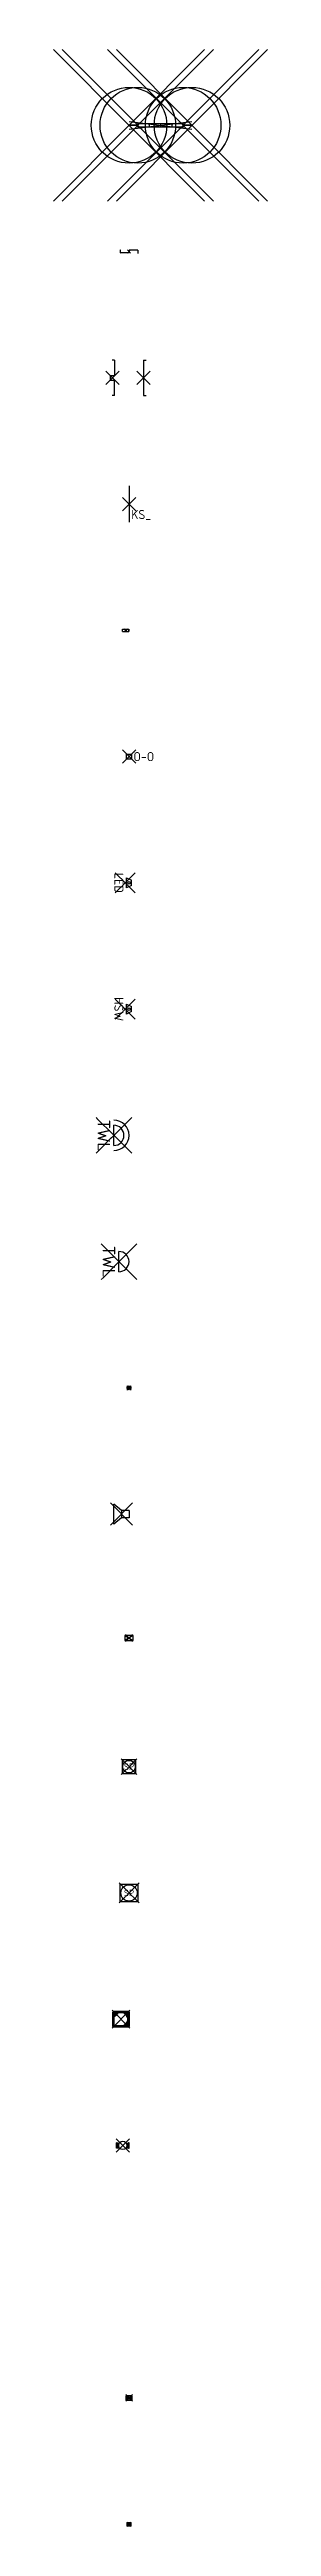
# Model space of a CAD drawing. Header units: metres. Extents: x -3 to 16, y 4 to 533.
# Drawn here: x 7 to 15.5, y 434.9 to 533 of the extents above; entities that cross this region are included whole.
import ezdxf

# ---------------------------------------------------------------- set-up
doc = ezdxf.new("R2010")
doc.units = ezdxf.units.M
doc.header["$PDMODE"] = 35
doc.header["$PDSIZE"] = 3
doc.styles.add('NLCS-ISO', font='NLCS-ISO.ttf')

# ---------------------------------------------------------------- blocks, each defined once
blk = doc.blocks.new('V-SIS-PUT_ONTSTOPPING_110MM')
for points in [[(-0.048, 0.032, 0.148069), (-0.058, 0, 0.148069), (-0.048, -0.032), (0, 0)], [(0, 0), (0.048, -0.032, 0.148069), (0.058, 0, 0.148069), (0.048, 0.032)]]:
    blk.add_hatch(color=256).paths.add_polyline_path(points)
for p, q in [((-0.088, -0.088), (0.088, 0.088)), ((0.088, -0.088), (-0.088, 0.088)), ((0.048, 0.032), (-0.048, -0.032)), ((-0.048, 0.032), (0.048, -0.032))]:
    blk.add_line(p, q)
at = {"flags": 128}
blk.add_lwpolyline([(-0.087, -0.058), (0.087, -0.058), (0.087, 0.058), (-0.087, 0.058)], close=True, dxfattribs=at)
blk.add_circle((0, 0), 0.0577)
blk = doc.blocks.new('V-SIS-PUT_ONTSTOPPING_160MM')
for points in [[(-0.07, 0.047, 0.148069), (-0.084, 0, 0.148069), (-0.07, -0.047), (0, 0)], [(0, 0), (0.07, -0.047, 0.148069), (0.084, 0, 0.148069), (0.07, 0.047)]]:
    blk.add_hatch(color=256).paths.add_polyline_path(points)
for p, q in [((-0.133, -0.133), (0.133, 0.133)), ((0.133, -0.133), (-0.133, 0.133)), ((0.07, 0.047), (-0.07, -0.047)), ((-0.07, 0.047), (0.07, -0.047))]:
    blk.add_line(p, q)
at = {"flags": 128}
blk.add_lwpolyline([(-0.126, -0.084), (0.126, -0.084), (0.126, 0.084), (-0.126, 0.084)], close=True, dxfattribs=at)
blk.add_circle((0, 0), 0.084)
blk = doc.blocks.new('V-SIS-PUT_PK315')
for p, q in [((-0.513, -0.265), (0.017, 0.265)), ((0.017, -0.265), (-0.513, 0.265)), ((-0.496, -0.108), (-0.496, 0.108)), ((-0.478, 0.108), (-0.496, 0.108)), ((-0.478, -0.108), (-0.478, 0.108)), ((-0.478, 0.108), (-0.456, 0.092)), ((-0.456, -0.092), (-0.456, 0.092)), ((-0.456, 0.092), (-0.413, 0.092)), ((-0.413, 0.092), (-0.413, -0.08)), ((-0.413, 0.092), (-0.403, 0.08)), ((-0.392, 0.08), (-0.403, 0.08)), ((-0.403, 0.08), (-0.403, 0.055)), ((-0.093, 0.08), (-0.103, 0.08)), ((-0.083, 0.092), (-0.093, 0.08)), ((-0.093, 0.08), (-0.093, 0.058)), ((-0.083, 0.092), (-0.083, -0.092)), ((-0.083, 0.092), (-0.04, 0.092)), ((-0.018, 0.108), (-0.04, 0.092)), ((-0.04, -0.092), (-0.04, 0.092)), ((-0.018, -0.108), (-0.018, 0.108)), ((0, 0.108), (-0.018, 0.108)), ((0, -0.108), (0, 0.108)), ((-0.478, -0.108), (-0.496, -0.108)), ((-0.478, -0.108), (-0.456, -0.092)), ((-0.456, -0.092), (-0.413, -0.092)), ((-0.413, -0.08), (-0.413, -0.092)), ((-0.413, -0.092), (-0.403, -0.08)), ((-0.403, -0.056), (-0.403, -0.08)), ((-0.392, -0.08), (-0.403, -0.08)), ((-0.093, -0.08), (-0.104, -0.08)), ((-0.093, -0.059), (-0.093, -0.08)), ((-0.083, -0.092), (-0.093, -0.08)), ((-0.083, -0.08), (-0.083, -0.092)), ((-0.083, -0.092), (-0.04, -0.092)), ((-0.018, -0.108), (-0.04, -0.092)), ((-0.018, -0.108), (0, -0.108))]:
    blk.add_line(p, q)
blk.add_circle((-0.248, 0), 0.165)
blk = doc.blocks.new('V-SIS-PUT_PK315_AFDICHTING')
for p, q in [((-0.674, -0.356), (0.034, 0.352)), ((0.034, -0.356), (-0.674, 0.352)), ((-0.64, 0.283), (-0.607, 0.318)), ((-0.64, -0.288), (-0.64, 0.283)), ((-0.607, 0.318), (-0.036, 0.318)), ((-0.585, 0.263), (-0.59, 0.268)), ((-0.055, 0.263), (-0.05, 0.268)), ((-0.036, 0.318), (0, 0.285)), ((0, 0.285), (0, -0.285)), ((-0.602, -0.322), (-0.64, -0.288)), ((-0.034, -0.322), (-0.602, -0.322)), ((-0.585, -0.267), (-0.59, -0.272)), ((-0.05, -0.272), (-0.055, -0.267)), ((0, -0.285), (-0.034, -0.322))]:
    blk.add_line(p, q)
at = {"flags": 128}
for points in [[(-0.05, 0.268), (-0.05, -0.272), (-0.59, -0.272), (-0.59, 0.268)], [(-0.055, 0.263), (-0.055, -0.267), (-0.585, -0.267), (-0.585, 0.263)], [(-0.558, 0.262), (-0.558, 0.237), (-0.583, 0.237), (-0.583, 0.262)], [(-0.558, 0.229), (-0.558, 0.204), (-0.583, 0.204), (-0.583, 0.229)], [(-0.558, 0.195), (-0.558, 0.17), (-0.583, 0.17), (-0.583, 0.195)], [(-0.558, 0.162), (-0.558, 0.137), (-0.583, 0.137), (-0.583, 0.162)], [(-0.558, 0.128), (-0.558, 0.103), (-0.583, 0.103), (-0.583, 0.128)], [(-0.525, 0.262), (-0.525, 0.237), (-0.55, 0.237), (-0.55, 0.262)], [(-0.525, 0.229), (-0.525, 0.204), (-0.55, 0.204), (-0.55, 0.229)], [(-0.525, 0.195), (-0.525, 0.17), (-0.55, 0.17), (-0.55, 0.195)], [(-0.525, 0.162), (-0.525, 0.137), (-0.55, 0.137), (-0.55, 0.162)], [(-0.491, 0.262), (-0.491, 0.237), (-0.516, 0.237), (-0.516, 0.262)], [(-0.491, 0.229), (-0.491, 0.204), (-0.516, 0.204), (-0.516, 0.229)], [(-0.458, 0.262), (-0.458, 0.237), (-0.483, 0.237), (-0.483, 0.262)], [(-0.458, 0.229), (-0.458, 0.204), (-0.483, 0.204), (-0.483, 0.229)], [(-0.157, 0.262), (-0.157, 0.237), (-0.182, 0.237), (-0.182, 0.262)], [(-0.124, 0.262), (-0.124, 0.237), (-0.149, 0.237), (-0.149, 0.262)], [(-0.124, 0.229), (-0.124, 0.204), (-0.149, 0.204), (-0.149, 0.229)], [(-0.09, 0.262), (-0.09, 0.237), (-0.115, 0.237), (-0.115, 0.262)], [(-0.09, 0.229), (-0.09, 0.204), (-0.115, 0.204), (-0.115, 0.229)], [(-0.09, 0.195), (-0.09, 0.17), (-0.115, 0.17), (-0.115, 0.195)], [(-0.057, 0.262), (-0.057, 0.237), (-0.082, 0.237), (-0.082, 0.262)], [(-0.057, 0.229), (-0.057, 0.204), (-0.082, 0.204), (-0.082, 0.229)], [(-0.057, 0.195), (-0.057, 0.17), (-0.082, 0.17), (-0.082, 0.195)], [(-0.057, 0.162), (-0.057, 0.137), (-0.082, 0.137), (-0.082, 0.162)], [(-0.057, 0.128), (-0.057, 0.103), (-0.082, 0.103), (-0.082, 0.128)], [(-0.157, -0.239), (-0.157, -0.264), (-0.182, -0.264), (-0.182, -0.239)], [(-0.124, -0.206), (-0.124, -0.231), (-0.149, -0.231), (-0.149, -0.206)], [(-0.124, -0.239), (-0.124, -0.264), (-0.149, -0.264), (-0.149, -0.239)], [(-0.09, -0.172), (-0.09, -0.197), (-0.115, -0.197), (-0.115, -0.172)], [(-0.09, -0.206), (-0.09, -0.231), (-0.115, -0.231), (-0.115, -0.206)], [(-0.09, -0.239), (-0.09, -0.264), (-0.115, -0.264), (-0.115, -0.239)], [(-0.057, -0.105), (-0.057, -0.13), (-0.082, -0.13), (-0.082, -0.105)], [(-0.057, -0.139), (-0.057, -0.164), (-0.082, -0.164), (-0.082, -0.139)], [(-0.057, -0.172), (-0.057, -0.197), (-0.082, -0.197), (-0.082, -0.172)], [(-0.057, -0.206), (-0.057, -0.231), (-0.082, -0.231), (-0.082, -0.206)], [(-0.057, -0.239), (-0.057, -0.264), (-0.082, -0.264), (-0.082, -0.239)]]:
    blk.add_lwpolyline(points, close=True, dxfattribs=at)
for points in [[(-0.434, 0.237), (-0.449, 0.237), (-0.449, 0.262), (-0.424, 0.262), (-0.424, 0.255)], [(-0.182, 0.208), (-0.182, 0.229), (-0.157, 0.229), (-0.157, 0.204), (-0.176, 0.204)], [(-0.164, 0.195), (-0.157, 0.195), (-0.157, 0.189)], [(-0.149, 0.182), (-0.149, 0.195), (-0.124, 0.195), (-0.124, 0.17), (-0.136, 0.17)], [(-0.129, 0.162), (-0.124, 0.162), (-0.124, 0.156)], [(-0.115, 0.144), (-0.115, 0.162), (-0.09, 0.162), (-0.09, 0.137), (-0.11, 0.137)], [(-0.104, 0.128), (-0.09, 0.128), (-0.09, 0.103), (-0.091, 0.103)], [(-0.082, 0.081), (-0.082, 0.095), (-0.057, 0.095), (-0.057, 0.07), (-0.078, 0.07)], [(-0.076, 0.062), (-0.057, 0.062), (-0.057, 0.037), (-0.071, 0.037)], [(-0.069, 0.028), (-0.057, 0.028), (-0.057, 0.003), (-0.068, 0.003)], [(-0.174, -0.206), (-0.157, -0.206), (-0.157, -0.231), (-0.182, -0.231), (-0.182, -0.211)], [(-0.134, -0.172), (-0.124, -0.172), (-0.124, -0.197), (-0.149, -0.197), (-0.149, -0.19)], [(-0.124, -0.16), (-0.124, -0.164), (-0.128, -0.164)], [(-0.109, -0.139), (-0.09, -0.139), (-0.09, -0.164), (-0.115, -0.164), (-0.115, -0.148)], [(-0.09, -0.105), (-0.09, -0.13), (-0.103, -0.13)], [(-0.078, -0.072), (-0.057, -0.072), (-0.057, -0.097), (-0.082, -0.097), (-0.082, -0.085)], [(-0.071, -0.039), (-0.057, -0.039), (-0.057, -0.064), (-0.075, -0.064)], [(-0.068, -0.005), (-0.057, -0.005), (-0.057, -0.03), (-0.069, -0.03)]]:
    blk.add_lwpolyline(points, dxfattribs=at)
blk = doc.blocks.new('V-SIS-PUT_SCHOUW_EK288_700X700')
at = {"insert": (0, 0), "char_height": 0.26, "attachment_point": 5, "line_spacing_factor": 0.85, "style": 'NLCS-ISO', "bg_fill": 3, "box_fill_scale": 1, "bg_fill_color": 7, "bg_fill_transparency": 0}
blk.add_mtext('SP', dxfattribs=at)
for p, q in [((-0.398, -0.398), (0.398, 0.398)), ((0.398, -0.398), (-0.398, 0.398))]:
    blk.add_line(p, q)
at = {"flags": 128}
blk.add_lwpolyline([(-0.35, 0.35), (0.35, 0.35), (0.35, -0.35), (-0.35, -0.35)], close=True, dxfattribs=at)
blk.add_circle((0, 0), 0.325)
blk = doc.blocks.new('V-SIS-PUT_SCHOUW_EK358_550X550')
at = {"insert": (0, 0), "char_height": 0.26, "attachment_point": 5, "line_spacing_factor": 0.85, "style": 'NLCS-ISO', "bg_fill": 3, "box_fill_scale": 1, "bg_fill_color": 7, "bg_fill_transparency": 0}
blk.add_mtext('SP', dxfattribs=at)
for p, q in [((-0.309, -0.309), (0.309, 0.309)), ((0.309, -0.309), (-0.309, 0.309))]:
    blk.add_line(p, q)
at = {"flags": 128}
blk.add_lwpolyline([(-0.275, -0.275), (0.275, -0.275), (0.275, 0.275), (-0.275, 0.275)], close=True, dxfattribs=at)
blk.add_circle((0, 0), 0.25)
blk = doc.blocks.new('V-SIS-RAILAANSLUITBAK')
for p, q in [((-0.165, 0.19), (0.165, 0)), ((0.165, 0.19), (-0.165, 0)), ((-0.141, -0.046), (0.141, 0.236)), ((0.141, -0.046), (-0.141, 0.236))]:
    blk.add_line(p, q)
at = {"flags": 128}
blk.add_lwpolyline([(-0.165, 0), (0.165, 0), (0.165, 0.19), (-0.165, 0.19)], close=True, dxfattribs=at)
blk = doc.blocks.new('V-SIS-SEIN_TWI_AKOESTISCHSIGNAALGEVER-SO')
for p, q in [((-0.742, -0.442), (0.142, 0.442)), ((0.142, -0.442), (-0.742, 0.442)), ((-0.6, -0.4), (-0.6, 0.4)), ((-0.3, 0.15), (-0.6, 0.4)), ((0, 0.15), (-0.3, 0.15)), ((-0.3, 0.15), (-0.3, -0.15)), ((0, 0.15), (0, -0.15)), ((-0.3, -0.15), (-0.6, -0.4)), ((0, -0.15), (-0.3, -0.15))]:
    blk.add_line(p, q)
blk = doc.blocks.new('V-SIS-SEIN_TWI_MAST')
for p, q in [((0.088, -0.088), (-0.088, 0.088)), ((-0.088, -0.088), (0.088, 0.088))]:
    blk.add_line(p, q)
for radius in [0.075, 0.05]:
    blk.add_circle((0, 0), radius)
blk = doc.blocks.new('V-SIS-SEIN_TWI_VOETGANGER-SO')
at = {"insert": (-0.55, 0), "char_height": 0.5, "attachment_point": 2, "rotation": 270, "line_spacing_factor": 0.85, "style": 'NLCS-ISO', "bg_fill": 3, "box_fill_scale": 1.1, "bg_fill_color": 7, "bg_fill_transparency": 0}
blk.add_mtext('TWL', dxfattribs=at)
for p, q in [((-1.107, -0.707), (0.307, 0.707)), ((0.307, -0.707), (-1.107, 0.707)), ((-0.4, -0.4), (-0.4, 0.4))]:
    blk.add_line(p, q)
blk.add_arc((-0.4, 0), 0.4, 270, 90)
blk = doc.blocks.new('V-SIS-SEIN_TWI_WEGVERKEER-SO')
blk.add_line((-0.6, -0.4), (-0.6, 0.4))
for radius in [0.6, 0.4]:
    blk.add_arc((-0.6, 0), radius, 270, 90)
at = {"insert": (-0.75, 0), "char_height": 0.5, "attachment_point": 2, "rotation": 270, "line_spacing_factor": 0.85, "style": 'NLCS-ISO', "bg_fill": 3, "box_fill_scale": 1.1, "bg_fill_color": 7, "bg_fill_transparency": 0}
blk.add_mtext('TWL', dxfattribs=at)
for p, q in [((-1.307, -0.707), (0.107, 0.707)), ((0.107, -0.707), (-1.307, 0.707))]:
    blk.add_line(p, q)
blk = doc.blocks.new('V-SIS-SEIN_WISSELSTANDSAANWIJZER_01')
blk.add_circle((0, 0), 0.05)
at = {"insert": (-0.225, 0), "char_height": 0.36, "attachment_point": 2, "rotation": 270, "line_spacing_factor": 0.85, "style": 'NLCS-ISO', "bg_fill": 3, "box_fill_scale": 1.001, "bg_fill_color": 7, "bg_fill_transparency": 0}
blk.add_mtext('HSW', dxfattribs=at)
for p, q in [((-0.548, -0.398), (0.248, 0.398)), ((0.248, -0.398), (-0.548, 0.398)), ((-0.1, -0.2), (-0.1, 0.2)), ((-0.1, 0.2), (0.1, 0.1)), ((0.1, -0.1), (0.1, 0.1)), ((0.1, -0.1), (-0.1, -0.2))]:
    blk.add_line(p, q)
blk = doc.blocks.new('V-SIS-SEIN_WISSELSTANDSAANWIJZER_02')
blk.add_circle((0, 0), 0.05)
at = {"insert": (-0.225, 0), "char_height": 0.36, "attachment_point": 2, "rotation": 270, "line_spacing_factor": 0.85, "style": 'NLCS-ISO', "bg_fill": 3, "box_fill_scale": 1.001, "bg_fill_color": 7, "bg_fill_transparency": 0}
blk.add_mtext('LED', dxfattribs=at)
for p, q in [((-0.548, -0.398), (0.248, 0.398)), ((0.248, -0.398), (-0.548, 0.398)), ((-0.1, -0.2), (-0.1, 0.2)), ((-0.1, 0.2), (0.1, 0.1)), ((0.1, -0.1), (0.1, 0.1)), ((0.1, -0.1), (-0.1, -0.2))]:
    blk.add_line(p, q)
blk = doc.blocks.new('V-SIS-SPOORSTROOMLOOPKAST')
at = {"flags": 128}
blk.add_lwpolyline([(-0.1, 0.1), (0.101, 0.1), (0.101, -0.1), (-0.1, -0.1)], close=True, dxfattribs=at)
at = {"insert": (0.176, 0), "char_height": 0.36, "attachment_point": 4, "line_spacing_factor": 0.85, "style": 'NLCS-ISO', "bg_fill": 3, "box_fill_scale": 1.0015, "bg_fill_color": 7, "bg_fill_transparency": 0}
blk.add_mtext('O-O', dxfattribs=at)
for p, q in [((0.265, -0.265), (-0.265, 0.265)), ((-0.265, -0.265), (0.265, 0.265))]:
    blk.add_line(p, q)
blk = doc.blocks.new('V-SIS-VERBINDER_EINDVERBINDER')
h = blk.add_hatch(color=256)
edge = h.paths.add_edge_path(flags=0)
edge.add_arc((0.011, 0.041), 0.003, 0, 360)
h = blk.add_hatch(color=256)
edge = h.paths.add_edge_path(flags=0)
edge.add_arc((0.011, -0.041), 0.003, 0, 360)
for p, q in [((-0.26, -0.04), (-0.26, 0.04)), ((-0.26, 0.04), (-0.011, 0.04)), ((-0.187, -0.062), (-0.063, 0.062)), ((-0.063, -0.062), (-0.187, 0.062)), ((-0.011, -0.04), (0.011, 0.041)), ((0.011, -0.041), (-0.011, 0.04)), ((-0.26, -0.04), (-0.011, -0.04))]:
    blk.add_line(p, q)
blk = doc.blocks.new('V-SIS-VERBINDER_KORTSLUITER')
blk.add_line((0, 0.717), (0, -0.718))
at = {"insert": (0.09, -0.628), "char_height": 0.36, "attachment_point": 7, "line_spacing_factor": 0.85, "style": 'NLCS-ISO', "bg_fill": 3, "box_fill_scale": 1.0015, "bg_fill_color": 7, "bg_fill_transparency": 0}
blk.add_mtext('KS_', dxfattribs=at)
for p, q in [((-0.265, -0.265), (0.265, 0.265)), ((0.265, -0.265), (-0.265, 0.265))]:
    blk.add_line(p, q)
blk = doc.blocks.new('V-SIS-VERBINDER_KORTSLUITER_HW61')
for p, q in [((-0.395, -0.265), (-0.925, 0.265)), ((-0.925, -0.265), (-0.395, 0.265)), ((-0.745, 0.098), (-0.745, -0.098)), ((-0.745, 0.098), (-0.575, 0.098)), ((-0.575, 0.7), (-0.675, 0.7)), ((-0.575, 0.7), (-0.575, 0.098)), ((0.31, -0.265), (0.84, 0.265)), ((0.84, -0.265), (0.31, 0.265)), ((0.575, 0.7), (0.575, -0.7)), ((0.575, 0.7), (0.675, 0.7)), ((-0.745, -0.098), (-0.575, -0.098)), ((-0.575, -0.7), (-0.675, -0.7)), ((-0.575, -0.7), (-0.575, -0.098)), ((0.575, -0.7), (0.675, -0.7))]:
    blk.add_line(p, q)
blk = doc.blocks.new('V-SIS-VERBINDER_S VERBINDER')
h = blk.add_hatch(color=256)
edge = h.paths.add_edge_path(flags=0)
edge.add_arc((-0.34, 0.072), 0.01, 0, 360)
h = blk.add_hatch(color=256)
edge = h.paths.add_edge_path(flags=0)
edge.add_arc((-0.34, -0.072), 0.01, 0, 360)
for p, q in [((-0.35, 0.072), (-0.35, -0.05)), ((-0.062, -0.062), (0.062, 0.062)), ((0.062, -0.062), (-0.062, 0.062)), ((0, 0.05), (0, -0.05)), ((0.35, 0.05), (0, 0.05)), ((0.35, 0.05), (0.35, -0.072)), ((0, -0.05), (-0.35, -0.05))]:
    blk.add_line(p, q)
blk = doc.blocks.new('V-SIS-VERWARMINGSELEMENT')
for p, q in [((0, 150), (2500, -150)), ((0, -150), (2500, 150)), ((350, 0), (0, 0)), ((0, 0), (350, 0)), ((800, 75), (800, -75)), ((1250, 75), (1250, -75)), ((1700, 75), (1700, -75)), ((2150, 0), (2500, 0)), ((2500, 0), (2150, 0))]:
    blk.add_line(p, q)
at = {"flags": 128}
blk.add_lwpolyline([(350, 75), (2150, 75), (2150, -75), (350, -75)], close=True, dxfattribs=at)
for p in [(0, 0), (350, 0), (2150, 0), (2500, 0)]:
    blk.add_point(p)

msp = doc.modelspace()

# ---------------------------------------------------------------- block references
at = {"xscale": 0.001, "yscale": 0.001, "zscale": 0.001}
msp.add_blockref('V-SIS-VERWARMINGSELEMENT', (10, 530), dxfattribs=at)
for name, p in [('V-SIS-VERBINDER_S VERBINDER', (10, 525)), ('V-SIS-VERBINDER_KORTSLUITER_HW61', (10, 520)), ('V-SIS-VERBINDER_KORTSLUITER', (10, 515)), ('V-SIS-VERBINDER_EINDVERBINDER', (10, 510)), ('V-SIS-SPOORSTROOMLOOPKAST', (10, 505)), ('V-SIS-SEIN_WISSELSTANDSAANWIJZER_02', (10, 500)), ('V-SIS-SEIN_WISSELSTANDSAANWIJZER_01', (10, 495)), ('V-SIS-SEIN_TWI_WEGVERKEER-SO', (10, 490)), ('V-SIS-SEIN_TWI_VOETGANGER-SO', (10, 485)), ('V-SIS-SEIN_TWI_MAST', (10, 480)), ('V-SIS-SEIN_TWI_AKOESTISCHSIGNAALGEVER-SO', (10, 475)), ('V-SIS-RAILAANSLUITBAK', (10, 470)), ('V-SIS-PUT_SCHOUW_EK358_550X550', (10, 465)), ('V-SIS-PUT_SCHOUW_EK288_700X700', (10, 460)), ('V-SIS-PUT_PK315_AFDICHTING', (10, 455)), ('V-SIS-PUT_PK315', (10, 450)), ('V-SIS-PUT_ONTSTOPPING_160MM', (10, 440)), ('V-SIS-PUT_ONTSTOPPING_110MM', (10, 435))]:
    msp.add_blockref(name, p)

doc.saveas('drawing.dxf')
